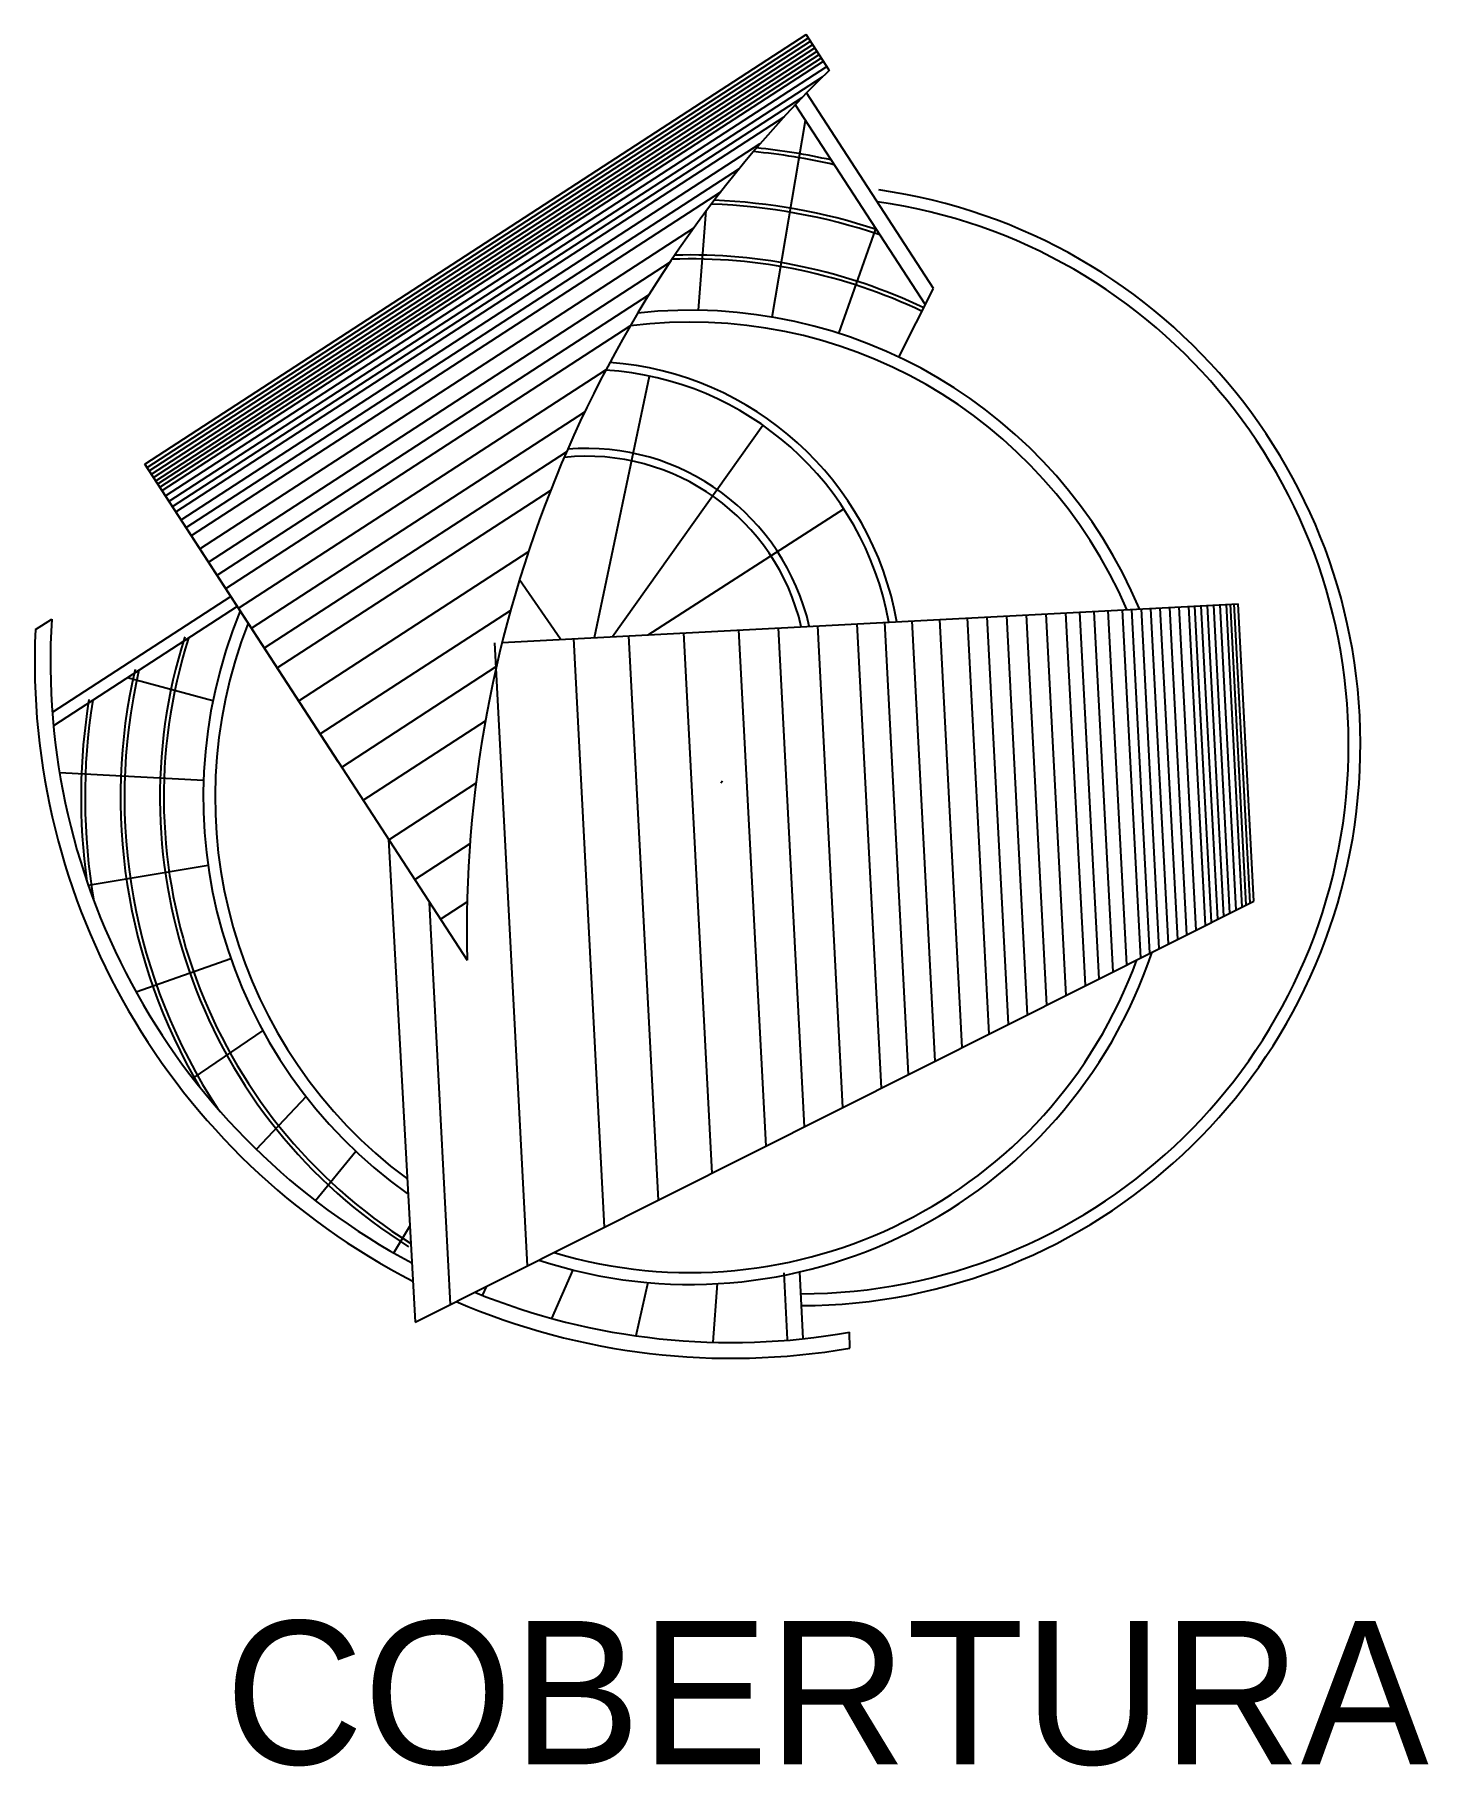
# Model space of a CAD drawing. Header units: millimetres. Extents: x 566 to 755, y 215 to 253.
# Drawn here: x 736.06 to 755.5, y 227.77 to 251.92 of the extents above; entities that cross this region are included whole.
import ezdxf

# ---------------------------------------------------------------- set-up
doc = ezdxf.new("R2010")
doc.units = ezdxf.units.MM
doc.header["$LTSCALE"] = 0.05
doc.layers.add('muros', color=2, linetype='Continuous')
doc.layers.add('puertas', color=3, linetype='Continuous')

msp = doc.modelspace()

# ---------------------------------------------------------------- texts
at = {"layer": 'muros', "color": 2}
msp.add_text('COBERTURA', height=2, dxfattribs=at).set_placement((738.713, 227.796))

# ---------------------------------------------------------------- linework, layer by layer
at = {"layer": 'muros'}
for p, q in [((737.596, 245.933), (746.821, 251.924)), ((747.142, 251.429), (746.821, 251.924)), ((748.597, 248.381), (746.825, 251.11)), ((748.482, 248.155), (746.668, 250.947)), ((748.111, 247.427), (748.597, 248.381)), ((740.292, 241.781), (737.596, 245.933)), ((737.596, 245.933), (742.089, 239.014)), ((737.596, 245.933), (738.794, 244.088)), ((738.794, 244.088), (736.303, 242.47)), ((742.577, 243.446), (752.847, 243.985)), ((753.064, 239.838), (752.847, 243.985)), ((736.067, 243.624), (736.295, 243.77)), ((738.884, 243.949), (736.319, 242.284)), ((740.994, 240.7), (741.363, 233.962)), ((741.363, 233.962), (753.064, 239.838)), ((746.507, 234.654), (746.555, 233.72)), ((746.726, 234.665), (746.775, 233.732)), ((746.726, 234.665), (746.775, 233.732)), ((747.427, 233.6), (747.423, 233.823))]:
    msp.add_line(p, q, dxfattribs=at)
at = {"layer": 'muros', "color": 30}
for p, q in [((737.626, 245.887), (746.851, 251.878)), ((737.656, 245.84), (746.881, 251.831)), ((737.686, 245.794), (746.911, 251.785)), ((737.716, 245.748), (746.941, 251.739)), ((737.746, 245.702), (746.971, 251.693)), ((737.775, 245.656), (747.001, 251.647)), ((737.805, 245.61), (747.031, 251.601)), ((737.835, 245.564), (747.061, 251.555)), ((737.883, 245.49), (747.109, 251.481)), ((737.931, 245.416), (747.048, 251.336)), ((737.979, 245.342), (746.763, 251.047)), ((738.027, 245.268), (746.511, 250.778)), ((738.099, 245.158), (746.179, 250.405)), ((738.171, 245.047), (745.887, 250.058)), ((738.243, 244.936), (745.627, 249.732)), ((738.363, 244.752), (745.246, 249.222)), ((738.482, 244.567), (744.915, 248.745)), ((738.602, 244.383), (744.624, 248.294)), ((738.722, 244.198), (744.365, 247.863)), ((738.902, 243.922), (744.025, 247.248)), ((739.082, 243.645), (743.731, 246.664)), ((739.261, 243.368), (743.476, 246.105)), ((739.441, 243.091), (743.254, 245.567)), ((739.741, 242.63), (742.943, 244.709)), ((752.903, 239.757), (752.682, 243.976)), ((752.957, 239.784), (752.737, 243.979)), ((753.011, 239.811), (752.792, 243.982)), ((740.04, 242.169), (742.694, 243.892)), ((748.621, 237.607), (748.299, 243.746)), ((748.997, 237.795), (748.684, 243.767)), ((749.372, 237.984), (749.068, 243.787)), ((749.64, 238.119), (749.343, 243.801)), ((749.909, 238.253), (749.617, 243.815)), ((750.177, 238.388), (749.892, 243.83)), ((750.445, 238.523), (750.167, 243.844)), ((750.714, 238.658), (750.441, 243.859)), ((750.907, 238.755), (750.639, 243.869)), ((751.1, 238.852), (750.837, 243.879)), ((751.293, 238.949), (751.034, 243.89)), ((751.486, 239.046), (751.232, 243.9)), ((751.615, 239.11), (751.364, 243.907)), ((751.744, 239.175), (751.496, 243.914)), ((751.873, 239.24), (751.628, 243.921)), ((752.002, 239.304), (751.759, 243.928)), ((752.13, 239.369), (751.891, 243.935)), ((752.259, 239.434), (752.023, 243.942)), ((752.388, 239.498), (752.155, 243.948)), ((752.474, 239.542), (752.243, 243.953)), ((752.56, 239.585), (752.331, 243.958)), ((752.646, 239.628), (752.418, 243.962)), ((752.731, 239.671), (752.506, 243.967)), ((752.817, 239.714), (752.594, 243.971)), ((744.006, 235.289), (743.576, 243.499)), ((744.757, 235.666), (744.345, 243.539)), ((745.508, 236.043), (745.113, 243.579)), ((746.26, 236.421), (745.882, 243.62)), ((746.796, 236.69), (746.432, 243.648)), ((747.333, 236.96), (746.981, 243.677)), ((747.87, 237.229), (747.53, 243.706)), ((748.245, 237.418), (747.915, 243.726)), ((742.933, 234.75), (742.477, 243.441)), ((740.34, 241.707), (742.497, 243.109)), ((740.639, 241.246), (742.345, 242.354)), ((740.999, 240.693), (742.213, 241.481)), ((741.358, 240.139), (742.13, 240.64)), ((741.859, 234.211), (741.565, 239.82)), ((741.718, 239.586), (742.09, 239.827))]:
    msp.add_line(p, q, dxfattribs=at)
at = {"layer": 'muros', "color": 9}
for p, q in [((746.347, 247.983), (746.811, 250.727)), ((745.318, 248.079), (745.426, 249.469)), ((747.277, 247.756), (747.792, 249.216)), ((743.868, 243.514), (744.633, 247.161)), ((744.118, 243.527), (746.215, 246.475)), ((744.615, 243.553), (747.343, 245.311)), ((743.39, 243.489), (742.819, 244.32)), ((738.544, 242.631), (737.351, 242.954)), ((738.413, 241.521), (736.404, 241.629)), ((738.476, 240.336), (736.805, 240.056)), ((738.795, 239.03), (737.473, 238.566)), ((739.238, 238.034), (738.262, 237.367)), ((739.844, 237.111), (739.148, 236.374)), ((740.538, 236.347), (739.974, 235.658)), ((741.066, 234.93), (741.29, 235.304)), ((743.564, 234.693), (743.265, 234.017)), ((742.306, 234.336), (742.366, 234.465)), ((744.61, 234.518), (744.442, 233.774)), ((745.577, 234.503), (745.516, 233.683))]:
    msp.add_line(p, q, dxfattribs=at)
at = {"layer": 'muros'}
for centre, radius, start, end in [((758.907, 239.405), 16.822, 134.3751, 181.3336), ((746.731, 242.015), 7.655, 270.0864, 81.8913), ((746.731, 242.015), 7.82, 270.1479, 81.8913), ((745.203, 241.286), 6.794, 22.7387, 96.1948), ((745.203, 241.286), 6.629, 23.2512, 97.2665), ((743.752, 242.963), 4.29, 10.2915, 86.3881), ((743.752, 242.963), 4.4, 10.1082, 85.741), ((743.752, 242.963), 3.19, 12.8274, 94.6739), ((743.752, 242.963), 3.08, 13.1821, 95.7707), ((745.778, 243.181), 9.501, 176.4442, 242.0031), ((745.203, 241.286), 6.794, 157.5147, 234.4501), ((745.778, 243.181), 9.721, 177.3843, 242.7831), ((745.203, 241.286), 6.629, 158.5012, 233.3045), ((745.203, 241.286), 6.794, 251.884, 341.45), ((745.203, 241.286), 6.629, 253.3398, 339.9943), ((745.778, 243.181), 9.501, 247.8547, 279.9726), ((745.778, 243.181), 9.721, 246.7297, 279.7639)]:
    msp.add_arc(centre, radius, start, end, dxfattribs=at)
at = {"layer": 'muros', "color": 9}
for radius, start, end in [(9.049, 77.1727, 84.4224), (9.104, 77.5278, 84.1816), (8.279, 71.3763, 87.9777), (8.334, 71.8512, 87.7112), (7.564, 64.4933, 91.6594), (7.509, 64.5043, 91.9614), (7.399, 162.3992, 237.9203), (7.344, 162.3992, 237.9203), (7.949, 167.036, 210.5437), (7.894, 167.036, 213.4191), (8.499, 170.7724, 187.9455), (8.444, 170.7724, 189.8937)]:
    msp.add_arc((745.203, 241.286), radius, start, end, dxfattribs=at)
at = {"layer": 'puertas'}
msp.add_line((745.629, 241.486), (745.652, 241.517), dxfattribs=at)

msp.set_redraw_order([(e.dxf.handle, doc.entitydb.next_handle()) for e in msp.query("TEXT MTEXT ATTDEF DIMENSION ARC_DIMENSION")])  # texts and dimensions are drawn at this point

doc.saveas('drawing.dxf')
